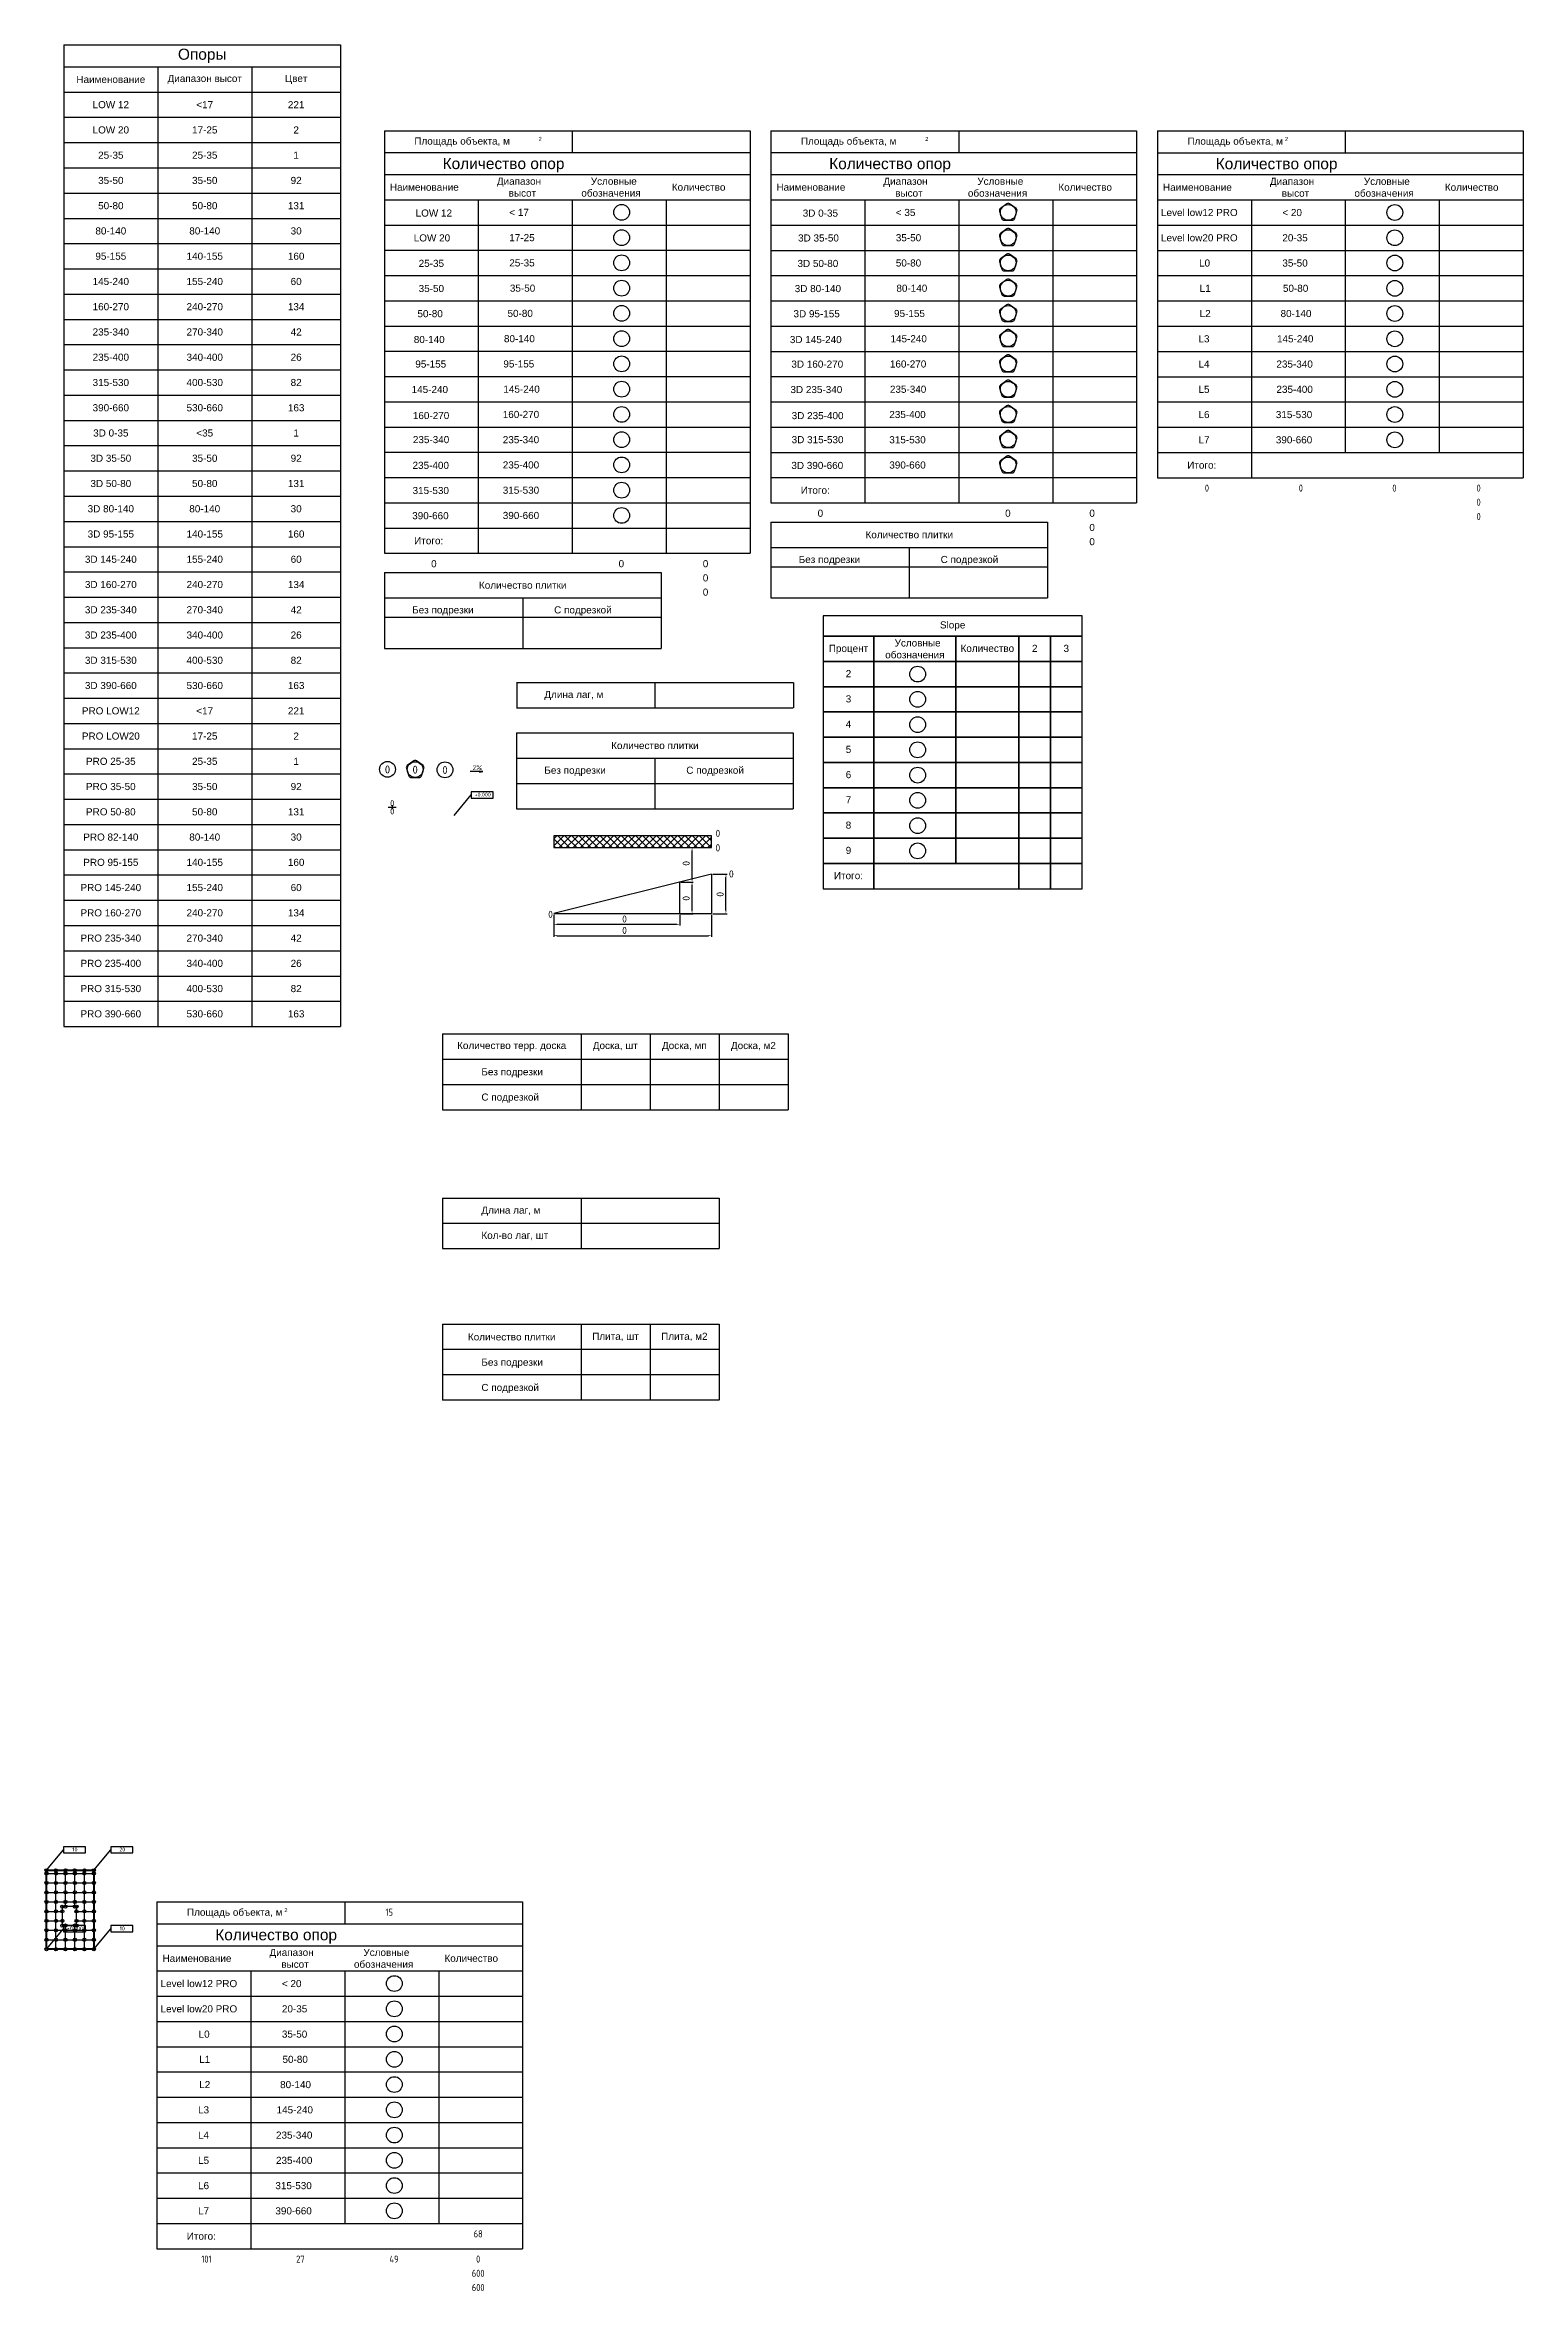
# Model space of a CAD drawing. Header units: millimetres. Extents: x -100 to 1164096, y -205848 to 318871.
# Drawn here: x -100 to 93556, y -21660 to 120661 of the extents above; entities that cross this region are included whole.
import ezdxf
from ezdxf.enums import TextEntityAlignment as Align

# ---------------------------------------------------------------- set-up
doc = ezdxf.new("R2010")
doc.units = ezdxf.units.MM
for name, color, linetype in [('_SG_Support', 7, 'Continuous'), ('линии_высот', 8, 'Continuous'), ('областиvb', 1, 'Continuous'), ('опоры_текстvb', 9, 'Continuous'), ('опорыvb', 7, 'Continuous'), ('сеткаvb', 8, 'Continuous')]:
    doc.layers.add(name, color=color, linetype=linetype)
doc.layers.add('контур', color=1, linetype='Continuous', lineweight=50)
doc.styles.add('clk', font='', dxfattribs={"width": 0.9})
doc.styles.add('isocpeur', font='isocpeur.ttf')
doc.styles.get("Standard").update_dxf_attribs({"font": 'arial.ttf'})
doc.styles.get('clk').set_extended_font_data('GOST B')
doc.dimstyles.new('ISO-25', dxfattribs={"dimtxt": 2.5, "dimasz": 2.5, "dimexe": 1.25, "dimexo": 0.625, "dimtad": 1, "dimtxsty": 'Standard', "dimcen": 2.5, "dimadec": 0, "dimazin": 0, "dimtfac": 1, "dimtmove": 0, "dimatfit": 3, "dimfxl": 1, "dimarcsym": 0})

# ---------------------------------------------------------------- blocks, each defined once
blk = doc.blocks.new('*U44')
at = {"linetype": 'ByBlock', "lineweight": -2}
blk.add_hatch(color=0, dxfattribs=at).paths.add_polyline_path([(-220, 35), (-220, -35), (0, 0)])
at = {"color": 0, "linetype": 'ByBlock', "lineweight": -2}
for p, q in [((-220, 0), (-800, 0)), ((-220, 35), (-220, -35)), ((0, 0), (-220, 35)), ((-220, -35), (0, 0))]:
    blk.add_line(p, q, dxfattribs=at)
at = {"color": 0, "linetype": 'ByBlock', "lineweight": -2, "style": 'isocpeur'}
blk.add_attdef('ЗНАЧЕНИЕ', (-650, 100), '', height=300, dxfattribs=at)
blk = doc.blocks.new('*D45')
at = {"color": 0, "lineweight": -2, "transparency": 16777216}
for p, q in [((-48528, 125124), (-48528, 123730)), ((-38528, 125124), (-38528, 123730)), ((-48328, 123800), (-38728, 123800))]:
    blk.add_line(p, q, dxfattribs=at)
at = {"color": 0, "transparency": 16777216}
for points in [[(-48328, 123833), (-48328, 123766), (-48528, 123800)], [(-38728, 123833), (-38728, 123766), (-38528, 123800)]]:
    blk.add_solid(points, dxfattribs=at)
at = {"layer": 'Defpoints', "color": 0, "transparency": 16777216}
for p in [(-48528, 125194), (-38528, 125194), (-38528, 123800)]:
    blk.add_point(p, dxfattribs=at)
at = {"color": 0, "transparency": 16777216, "insert": (-43528, 123880), "char_height": 1, "attachment_point": 5}
blk.add_mtext('10000', dxfattribs=at)
blk = doc.blocks.new('*D46')
at = {"color": 0, "lineweight": -2, "transparency": 16777216}
for p, q in [((-48528, 125124), (-48528, 124451)), ((-48328, 124521), (-40741, 124521)), ((-40541, 125124), (-40541, 124451))]:
    blk.add_line(p, q, dxfattribs=at)
at = {"color": 0, "transparency": 16777216}
for points in [[(-48328, 124554), (-48328, 124487), (-48528, 124521)], [(-40741, 124554), (-40741, 124487), (-40541, 124521)]]:
    blk.add_solid(points, dxfattribs=at)
at = {"layer": 'Defpoints', "color": 0, "transparency": 16777216}
for p in [(-48528, 125194), (-40541, 125194), (-40541, 124521)]:
    blk.add_point(p, dxfattribs=at)
at = {"color": 0, "transparency": 16777216, "insert": (-44535, 124601), "char_height": 1, "attachment_point": 5}
blk.add_mtext('7986,44', dxfattribs=at)
blk = doc.blocks.new('*D47')
at = {"color": 0, "lineweight": -2, "transparency": 16777216}
for p, q in [((-38458, 127694), (-37546, 127694)), ((-37616, 125394), (-37616, 127494)), ((-38458, 125194), (-37546, 125194))]:
    blk.add_line(p, q, dxfattribs=at)
at = {"color": 0, "transparency": 16777216}
for points in [[(-37649, 127494), (-37583, 127494), (-37616, 127694)], [(-37649, 125394), (-37583, 125394), (-37616, 125194)]]:
    blk.add_solid(points, dxfattribs=at)
at = {"layer": 'Defpoints', "color": 0, "transparency": 16777216}
for p in [(-38528, 127694), (-37616, 127694), (-38528, 125194)]:
    blk.add_point(p, dxfattribs=at)
at = {"color": 0, "transparency": 16777216, "insert": (-37696, 126444), "char_height": 1, "attachment_point": 5, "rotation": 90}
blk.add_mtext('2500', dxfattribs=at)
blk = doc.blocks.new('*D50')
at = {"color": 0, "lineweight": -2, "transparency": 16777216}
for p, q in [((8056, -2938), (8833, -2938)), ((8763, -4735), (8763, -3138)), ((8056, -4935), (8833, -4935))]:
    blk.add_line(p, q, dxfattribs=at)
at = {"color": 0, "transparency": 16777216}
for points in [[(8730, -3138), (8797, -3138), (8763, -2938)], [(8730, -4735), (8797, -4735), (8763, -4935)]]:
    blk.add_solid(points, dxfattribs=at)
at = {"layer": 'Defpoints', "color": 0, "transparency": 16777216}
for p in [(7986, -2938), (8763, -2938), (7986, -4935)]:
    blk.add_point(p, dxfattribs=at)
at = {"color": 0, "transparency": 16777216, "insert": (8683, -3936), "char_height": 1, "attachment_point": 5, "rotation": 90}
blk.add_mtext('1996,61', dxfattribs=at)
blk = doc.blocks.new('*D48')
at = {"color": 0, "lineweight": -2, "transparency": 16777216}
for p, q in [((-40735, 129379), (-39695, 129379)), ((-39765, 127391), (-39765, 129179)), ((-40471, 127191), (-39695, 127191))]:
    blk.add_line(p, q, dxfattribs=at)
at = {"color": 0, "transparency": 16777216}
for points in [[(-39798, 129179), (-39731, 129179), (-39765, 129379)], [(-39798, 127391), (-39731, 127391), (-39765, 127191)]]:
    blk.add_solid(points, dxfattribs=at)
at = {"layer": 'Defpoints', "color": 0, "transparency": 16777216}
for p in [(-40805, 129379), (-39765, 129379), (-40541, 127191)]:
    blk.add_point(p, dxfattribs=at)
at = {"color": 0, "transparency": 16777216, "insert": (-39845, 128285), "char_height": 1, "attachment_point": 5, "rotation": 90}
blk.add_mtext('2188,05', dxfattribs=at)
blk = doc.blocks.new('opor_symb')
at = {"color": 0, "ltscale": 20}
blk.add_circle((0, 0), 100, dxfattribs=at)
at = {"layer": 'опоры_текстvb', "color": 0, "linetype": 'ByBlock', "lineweight": -2, "style": 'isocpeur'}
blk.add_attdef('COL', text='', height=100, dxfattribs=at).set_placement((0, -1), align=Align.MIDDLE_CENTER)
blk = doc.blocks.new('table_slope')
at = {"color": 0}
for points in [[(0, -1300), (16400, -1300), (16400, 0), (0, 0)], [(0, -2900), (3200, -2900), (3200, -1300), (0, -1300)], [(3200, -2900), (8400, -2900), (8400, -1300), (3200, -1300)], [(8400, -2900), (12400, -2900), (12400, -1300), (8400, -1300)], [(12400, -2900), (14400, -2900), (14400, -1300), (12400, -1300)], [(14400, -2900), (16400, -2900), (16400, -1300), (14400, -1300)], [(0, -4500), (3200, -4500), (3200, -2900), (0, -2900)], [(3200, -4500), (8400, -4500), (8400, -2900), (3200, -2900)], [(8400, -4500), (12400, -4500), (12400, -2900), (8400, -2900)], [(12400, -4500), (14400, -4500), (14400, -2900), (12400, -2900)], [(14400, -4500), (16400, -4500), (16400, -2900), (14400, -2900)], [(0, -6100), (3200, -6100), (3200, -4500), (0, -4500)], [(3200, -6100), (8400, -6100), (8400, -4500), (3200, -4500)], [(8400, -6100), (12400, -6100), (12400, -4500), (8400, -4500)], [(12400, -6100), (14400, -6100), (14400, -4500), (12400, -4500)], [(14400, -6100), (16400, -6100), (16400, -4500), (14400, -4500)], [(0, -7700), (3200, -7700), (3200, -6100), (0, -6100)], [(3200, -7700), (8400, -7700), (8400, -6100), (3200, -6100)], [(8400, -7700), (12400, -7700), (12400, -6100), (8400, -6100)], [(12400, -7700), (14400, -7700), (14400, -6100), (12400, -6100)], [(14400, -7700), (16400, -7700), (16400, -6100), (14400, -6100)], [(0, -9300), (3200, -9300), (3200, -7700), (0, -7700)], [(3200, -9300), (8400, -9300), (8400, -7700), (3200, -7700)], [(8400, -9300), (12400, -9300), (12400, -7700), (8400, -7700)], [(12400, -9300), (14400, -9300), (14400, -7700), (12400, -7700)], [(14400, -9300), (16400, -9300), (16400, -7700), (14400, -7700)], [(0, -10900), (3200, -10900), (3200, -9300), (0, -9300)], [(3200, -10900), (8400, -10900), (8400, -9300), (3200, -9300)], [(8400, -10900), (12400, -10900), (12400, -9300), (8400, -9300)], [(12400, -10900), (14400, -10900), (14400, -9300), (12400, -9300)], [(14400, -10900), (16400, -10900), (16400, -9300), (14400, -9300)], [(0, -12500), (3200, -12500), (3200, -10900), (0, -10900)], [(3200, -12500), (8400, -12500), (8400, -10900), (3200, -10900)], [(8400, -12500), (12400, -12500), (12400, -10900), (8400, -10900)], [(12400, -12500), (14400, -12500), (14400, -10900), (12400, -10900)], [(14400, -12500), (16400, -12500), (16400, -10900), (14400, -10900)], [(0, -14100), (3200, -14100), (3200, -12500), (0, -12500)], [(3200, -14100), (8400, -14100), (8400, -12500), (3200, -12500)], [(8400, -14100), (12400, -14100), (12400, -12500), (8400, -12500)], [(12400, -14100), (14400, -14100), (14400, -12500), (12400, -12500)], [(14400, -14100), (16400, -14100), (16400, -12500), (14400, -12500)], [(0, -15700), (3200, -15700), (3200, -14100), (0, -14100)], [(3200, -15700), (8400, -15700), (8400, -14100), (3200, -14100)], [(8400, -15700), (12400, -15700), (12400, -14100), (8400, -14100)], [(12400, -15700), (14400, -15700), (14400, -14100), (12400, -14100)], [(14400, -15700), (16400, -15700), (16400, -14100), (14400, -14100)], [(0, -17300), (3200, -17300), (3200, -15700), (0, -15700)], [(3200, -17300), (12400, -17300), (12400, -15700), (3200, -15700)], [(12400, -17300), (14400, -17300), (14400, -15700), (12400, -15700)], [(14400, -17300), (16400, -17300), (16400, -15700), (14400, -15700)]]:
    blk.add_lwpolyline(points, close=True, dxfattribs=at)
at = {"color": 1}
blk.add_circle((5984, -3699), 500, dxfattribs=at)
at = {"color": 3}
blk.add_circle((5984, -5300), 500, dxfattribs=at)
at = {"color": 4}
blk.add_circle((5984, -6900), 500, dxfattribs=at)
at = {"color": 52}
blk.add_circle((5984, -8500), 500, dxfattribs=at)
at = {"color": 6}
blk.add_circle((5984, -10100), 500, dxfattribs=at)
at = {"color": 150}
blk.add_circle((5984, -11700), 500, dxfattribs=at)
at = {"color": 60}
blk.add_circle((5984, -13301), 500, dxfattribs=at)
at = {"color": 211}
blk.add_circle((5984, -14901), 500, dxfattribs=at)
at = {"color": 0}
for s, p in [('Процент', (1600, -2294)), ('Количество', (10400, -2294)), ('2', (13400, -2294)), ('3', (15400, -2294)), ('2', (1600, -3894)), ('3', (1600, -5494)), ('4', (1600, -7094)), ('5', (1600, -8694)), ('6', (1600, -10294)), ('7', (1600, -11894)), ('8', (1600, -13494)), ('9', (1600, -15094)), ('Итого:', (1600, -16694))]:
    blk.add_text(s, height=450, dxfattribs=at).set_placement(p, align=Align.CENTER)
for s, p in [('обозначения', (3926, -2700)), ('Условные ', (4524, -1950))]:
    blk.add_text(s, height=450, dxfattribs=at).set_placement(p)
at = {"color": 0, "insert": (8200, -650), "char_height": 450, "width": 16400, "attachment_point": 5}
blk.add_mtext('Slope', dxfattribs=at)
at = {"color": 0, "style": 'clk', "width": 0.9}
for tag, p in [('P2', (10400, -3894)), ('P2-2', (13400, -3894)), ('P3', (10400, -5494)), ('P3-3', (15400, -5494)), ('P4', (10400, -7094)), ('P4-2', (13400, -7094)), ('P5', (10400, -8694)), ('P5-2', (13400, -8694)), ('P5-3', (15400, -8694)), ('P6', (10400, -10294)), ('P6-3', (15400, -10294)), ('P7', (10400, -11894)), ('P7-2', (13400, -11894)), ('P7-3', (15400, -11894)), ('P8', (10400, -13494)), ('P8-2', (13400, -13494)), ('P8-3', (15400, -13494)), ('P9', (10400, -15094)), ('P9-3', (15400, -15094)), ('P2-ALL', (13400, -16694)), ('P3-ALL', (15400, -16694))]:
    blk.add_attdef(tag, text='', height=450, dxfattribs=at).set_placement(p, align=Align.CENTER)
blk = doc.blocks.new('проверкаvb3')
for p, q in [((-50, 0), (50, 0)), ((0, 25), (0, -25))]:
    blk.add_line(p, q)
at = {"color": 0, "linetype": 'ByBlock', "lineweight": -2, "style": 'isocpeur'}
blk.add_attdef('LEV', text='', height=80, dxfattribs=at).set_placement((0, 49), align=Align.MIDDLE_CENTER)
at = {"color": 0, "linetype": 'ByBlock', "lineweight": -2, "style": 'isocpeur', "width": 0.75}
blk.add_attdef('H', text='', height=80, dxfattribs=at).set_placement((0, -51), align=Align.MIDDLE_CENTER)
blk = doc.blocks.new('otmetka_oporvb')
at = {"linetype": 'ByBlock', "lineweight": -2}
blk.add_hatch(color=0, dxfattribs=at).paths.add_polyline_path([(-38, -32, 1), (38, 32, 1)])
at = {"color": 0, "linetype": 'ByBlock', "lineweight": -2}
blk.add_line((0, 0), (2142, 2596), dxfattribs=at)
at = {"color": 0}
blk.add_lwpolyline([(2142, 2196), (4942, 2196), (4942, 2996), (2142, 2996)], close=True, dxfattribs=at)
at = {"color": 0, "linetype": 'ByBlock', "lineweight": -2, "style": 'isocpeur'}
blk.add_attdef('OTM', text='', height=500, dxfattribs=at).set_placement((3600, 2639), align=Align.MIDDLE_CENTER)
blk = doc.blocks.new('table_plitka')
at = {"color": 0}
for p, q in [((0, 0), (17535, 0)), ((0, 0), (0, -4801)), ((17535, 0), (17535, -4801)), ((0, -1600), (17535, -1600)), ((8768, -1600), (8768, -4801)), ((0, -3200), (17535, -3200)), ((0, -4801), (17535, -4801))]:
    blk.add_line(p, q, dxfattribs=at)
for s, p in [('Без подрезки', (1762, -2588)), ('C подрезкой', (10755, -2588))]:
    blk.add_text(s, height=450, dxfattribs=at).set_placement(p)
at = {"color": 0, "insert": (8768, -800), "char_height": 450, "width": 17235.4, "attachment_point": 5}
blk.add_mtext('Количество плитки', dxfattribs=at)
at = {"color": 0}
for tag, p in [('QC', (4384, -4082)), ('QR', (13152, -4082))]:
    blk.add_attdef(tag, text='', height=450, dxfattribs=at).set_placement(p, align=Align.CENTER)
blk = doc.blocks.new('opor_symbPRO')
at = {"color": 0, "ltscale": 20}
blk.add_circle((0, 0), 100, dxfattribs=at)
at = {"layer": 'опоры_текстvb', "color": 0, "linetype": 'ByBlock', "lineweight": -2, "style": 'isocpeur'}
blk.add_attdef('COL', text='', height=100, dxfattribs=at).set_placement((0, -1), align=Align.MIDDLE_CENTER)
blk = doc.blocks.new('*U60')
at = {"color": 0}
for p, q in [((0, 0), (23168, 0)), ((0, 0), (0, -26779)), ((11903, 0), (11903, -1388)), ((23168, 0), (23168, -26779)), ((0, -1388), (23168, -1388)), ((0, -2776), (23168, -2776)), ((0, -4376), (23168, -4376)), ((5952, -4376), (5952, -26779)), ((11903, -4376), (11903, -26779)), ((17855, -4376), (17855, -26779)), ((0, -5976), (23168, -5976)), ((0, -7577), (23168, -7577)), ((0, -9177), (23168, -9177)), ((0, -10777), (23168, -10777)), ((0, -12377), (23168, -12377)), ((0, -13978), (23168, -13978)), ((0, -15578), (23168, -15578)), ((0, -17178), (23168, -17178)), ((0, -18778), (23168, -18778)), ((0, -20378), (23168, -20378)), ((0, -21979), (23168, -21979)), ((0, -23579), (23168, -23579)), ((0, -25179), (23168, -25179)), ((0, -26779), (23168, -26779)), ((0, -28000), (17535, -28000)), ((0, -28000), (0, -32801)), ((17535, -28000), (17535, -32801)), ((-10, -29601), (17526, -29601)), ((8768, -29601), (8768, -32801)), ((0, -30822), (17535, -30822)), ((0, -32801), (17535, -32801))]:
    blk.add_line(p, q, dxfattribs=at)
at = {"color": 221}
blk.add_circle((15039, -5175), 500, dxfattribs=at)
at = {"color": 2}
blk.add_circle((15039, -6775), 500, dxfattribs=at)
at = {"color": 1}
blk.add_circle((15039, -8375), 500, dxfattribs=at)
at = {"color": 92}
blk.add_circle((15039, -9976), 500, dxfattribs=at)
at = {"color": 131}
blk.add_circle((15039, -11576), 500, dxfattribs=at)
at = {"color": 30}
blk.add_circle((15039, -13176), 500, dxfattribs=at)
at = {"color": 160}
blk.add_circle((15039, -14776), 500, dxfattribs=at)
at = {"color": 60}
blk.add_circle((15039, -16377), 500, dxfattribs=at)
at = {"color": 134}
blk.add_circle((15039, -17977), 500, dxfattribs=at)
at = {"color": 42}
blk.add_circle((15039, -19577), 500, dxfattribs=at)
at = {"color": 26}
blk.add_circle((15039, -21177), 500, dxfattribs=at)
at = {"color": 82}
blk.add_circle((15039, -22777), 500, dxfattribs=at)
at = {"color": 163}
blk.add_circle((15039, -24378), 500, dxfattribs=at)
at = {"color": 0}
for s, height, p in [('Площадь объекта, м', 450, (1902, -881)), ('2', 250, (9777, -642)), ('Количество опор', 700, (3693, -2432)), ('Наименование', 450, (351, -3801)), ('Диапазон', 450, (7127, -3426)), ('высот', 450, (7877, -4176)), ('обозначения', 450, (12481, -4176)), ('Условные', 450, (13079, -3426)), ('Количество', 450, (18214, -3801)), ('< 17', 450, (7915, -5401)), ('17-25', 450, (7915, -7002)), ('25-35', 450, (7915, -8602)), ('35-50', 450, (7952, -10202)), ('50-80', 450, (7802, -11802)), ('80-140', 450, (7577, -13402)), ('95-155', 450, (7540, -15003)), ('145-240', 450, (7540, -16603)), ('160-270', 450, (7502, -18203)), ('235-340', 450, (7502, -19803)), ('235-400', 450, (7502, -21404)), ('315-530', 450, (7502, -23004)), ('390-660', 450, (7502, -24604)), ('Итого:', 450, (1888, -26204)), ('Без подрезки', 450, (1762, -30588)), ('C подрезкой', 450, (10755, -30588))]:
    blk.add_text(s, height=height, dxfattribs=at).set_placement(p)
for s, p in [('LOW 12', (3135, -5218)), ('LOW 20', (3015, -6793)), ('25-35', (2977, -8406)), ('35-50', (2977, -9999)), ('50-80', (2900, -11593)), ('80-140', (2843, -13230)), ('95-155', (2939, -14785)), ('145-240', (2881, -16397)), ('160-270', (2958, -18049)), ('235-340', (2958, -19573)), ('235-400', (2939, -21205)), ('315-530', (2939, -22799)), ('390-660', (2919, -24393))]:
    blk.add_text(s, height=450, dxfattribs=at).set_placement(p, align=Align.MIDDLE)
at = {"color": 0, "insert": (8768, -28800), "char_height": 450, "width": 17235.4, "attachment_point": 5}
blk.add_mtext('Количество плитки', dxfattribs=at)
at = {"linetype": 'ByBlock'}
for tag, p in [('AREA', (14719, -881)), ('1', (20351, -5258)), ('2', (20351, -6858)), ('3', (20351, -8458)), ('4', (20351, -10058)), ('5', (20351, -11659)), ('6', (20351, -13259)), ('7', (20351, -14859)), ('8', (20351, -16459)), ('9', (20351, -18059)), ('10', (20351, -19660)), ('11', (20351, -21260)), ('12', (20351, -22860)), ('13', (20351, -24460)), ('ITOG', (20351, -26061)), ('CHPOL', (3136, -27661)), ('LAG', (15016, -27661)), ('VECTOR', (20351, -28561)), ('PLITKA', (20351, -27661)), ('PERP', (20351, -29461))]:
    blk.add_attdef(tag, text='', height=450, dxfattribs=at).set_placement(p, align=Align.CENTER)
at = {"color": 0}
for tag, p in [('QC', (4384, -32461)), ('QR', (13152, -32461))]:
    blk.add_attdef(tag, text='', height=450, dxfattribs=at).set_placement(p, align=Align.CENTER)
blk = doc.blocks.new('*U61')
at = {"color": 0}
for p, q in [((0, 0), (23168, 0)), ((0, 0), (0, -23579)), ((11903, 0), (11903, -1388)), ((23168, 0), (23168, -23579)), ((0, -1388), (23168, -1388)), ((0, -2776), (23168, -2776)), ((0, -4376), (23168, -4376)), ((5952, -4376), (5952, -23579)), ((11903, -4376), (11903, -23579)), ((17855, -4376), (17855, -23579)), ((0, -5976), (23168, -5976)), ((0, -7577), (23168, -7577)), ((0, -9177), (23168, -9177)), ((0, -10777), (23168, -10777)), ((0, -12377), (23168, -12377)), ((0, -13978), (23168, -13978)), ((0, -15578), (23168, -15578)), ((0, -17178), (23168, -17178)), ((0, -18778), (23168, -18778)), ((0, -20378), (23168, -20378)), ((0, -21979), (23168, -21979)), ((0, -23579), (23168, -23579)), ((0, -24800), (17535, -24800)), ((0, -24800), (0, -29601)), ((17535, -24800), (17535, -29601)), ((-10, -26400), (17526, -26400)), ((8768, -26400), (8768, -29601)), ((0, -27621), (17535, -27621)), ((0, -29601), (17535, -29601))]:
    blk.add_line(p, q, dxfattribs=at)
at = {"color": 1}
blk.add_lwpolyline([(15436, -5571), (15593, -5088, 0.3249197), (15538, -4920), (15127, -4621, 0.3249197), (14951, -4621), (14539, -4920, 0.3249197), (14485, -5088), (14642, -5571, 0.3249197), (14784, -5675), (15293, -5675, 0.3249197)], format="xyb", close=True, dxfattribs=at)
at = {"color": 92}
blk.add_lwpolyline([(15436, -7172), (15593, -6688, 0.3249197), (15538, -6520), (15127, -6221, 0.3249197), (14951, -6221), (14539, -6520, 0.3249197), (14485, -6688), (14642, -7172, 0.3249197), (14784, -7275), (15293, -7275, 0.3249197)], format="xyb", close=True, dxfattribs=at)
at = {"color": 131}
blk.add_lwpolyline([(15436, -8772), (15593, -8288, 0.3249197), (15538, -8120), (15127, -7822, 0.3249197), (14951, -7822), (14539, -8120, 0.3249197), (14485, -8288), (14642, -8772, 0.3249197), (14784, -8875), (15293, -8875, 0.3249197)], format="xyb", close=True, dxfattribs=at)
at = {"color": 30}
blk.add_lwpolyline([(15436, -10372), (15593, -9888, 0.3249197), (15538, -9721), (15127, -9422, 0.3249197), (14951, -9422), (14539, -9721, 0.3249197), (14485, -9888), (14642, -10372, 0.3249197), (14784, -10476), (15293, -10476, 0.3249197)], format="xyb", close=True, dxfattribs=at)
at = {"color": 160}
blk.add_lwpolyline([(15436, -11972), (15593, -11489, 0.3249197), (15538, -11321), (15127, -11022, 0.3249197), (14951, -11022), (14539, -11321, 0.3249197), (14485, -11489), (14642, -11972, 0.3249197), (14784, -12076), (15293, -12076, 0.3249197)], format="xyb", close=True, dxfattribs=at)
at = {"color": 60}
blk.add_lwpolyline([(15436, -13573), (15593, -13089, 0.3249197), (15538, -12921), (15127, -12622, 0.3249197), (14951, -12622), (14539, -12921, 0.3249197), (14485, -13089), (14642, -13573, 0.3249197), (14784, -13676), (15293, -13676, 0.3249197)], format="xyb", close=True, dxfattribs=at)
at = {"color": 134}
blk.add_lwpolyline([(15436, -15173), (15593, -14689, 0.3249197), (15538, -14521), (15127, -14222, 0.3249197), (14951, -14222), (14539, -14521, 0.3249197), (14485, -14689), (14642, -15173, 0.3249197), (14784, -15276), (15293, -15276, 0.3249197)], format="xyb", close=True, dxfattribs=at)
at = {"color": 42}
blk.add_lwpolyline([(15436, -16773), (15593, -16289, 0.3249197), (15538, -16122), (15127, -15823, 0.3249197), (14951, -15823), (14539, -16122, 0.3249197), (14485, -16289), (14642, -16773, 0.3249197), (14784, -16877), (15293, -16877, 0.3249197)], format="xyb", close=True, dxfattribs=at)
at = {"color": 26}
blk.add_lwpolyline([(15436, -18373), (15593, -17889, 0.3249197), (15538, -17722), (15127, -17423, 0.3249197), (14951, -17423), (14539, -17722, 0.3249197), (14485, -17889), (14642, -18373, 0.3249197), (14784, -18477), (15293, -18477, 0.3249197)], format="xyb", close=True, dxfattribs=at)
at = {"color": 82}
blk.add_lwpolyline([(15436, -19973), (15593, -19490, 0.3249197), (15538, -19322), (15127, -19023, 0.3249197), (14951, -19023), (14539, -19322, 0.3249197), (14485, -19490), (14642, -19973, 0.3249197), (14784, -20077), (15293, -20077, 0.3249197)], format="xyb", close=True, dxfattribs=at)
at = {"color": 163}
blk.add_lwpolyline([(15436, -21574), (15593, -21090, 0.3249197), (15538, -20922), (15127, -20623, 0.3249197), (14951, -20623), (14539, -20922, 0.3249197), (14485, -21090), (14642, -21574, 0.3249197), (14784, -21677), (15293, -21677, 0.3249197)], format="xyb", close=True, dxfattribs=at)
at = {"color": 1}
blk.add_circle((15039, -5175), 500, dxfattribs=at)
at = {"color": 92}
blk.add_circle((15039, -6775), 500, dxfattribs=at)
at = {"color": 131}
blk.add_circle((15039, -8375), 500, dxfattribs=at)
at = {"color": 30}
blk.add_circle((15039, -9976), 500, dxfattribs=at)
at = {"color": 160}
blk.add_circle((15039, -11576), 500, dxfattribs=at)
at = {"color": 60}
blk.add_circle((15039, -13176), 500, dxfattribs=at)
at = {"color": 134}
blk.add_circle((15039, -14776), 500, dxfattribs=at)
at = {"color": 42}
blk.add_circle((15039, -16377), 500, dxfattribs=at)
at = {"color": 26}
blk.add_circle((15039, -17977), 500, dxfattribs=at)
at = {"color": 82}
blk.add_circle((15039, -19577), 500, dxfattribs=at)
at = {"color": 163}
blk.add_circle((15039, -21177), 500, dxfattribs=at)
at = {"color": 0}
for s, height, p in [('Площадь объекта, м', 450, (1902, -881)), ('2', 250, (9777, -642)), ('Количество опор', 700, (3693, -2432)), ('Наименование', 450, (351, -3801)), ('Диапазон', 450, (7127, -3426)), ('высот', 450, (7877, -4176)), ('обозначения', 450, (12481, -4176)), ('Условные', 450, (13079, -3426)), ('Количество', 450, (18214, -3801)), ('< 35', 450, (7915, -5401)), ('35-50', 450, (7915, -7002)), ('50-80', 450, (7915, -8602)), ('80-140', 450, (7952, -10202)), ('95-155', 450, (7802, -11802)), ('145-240', 450, (7577, -13402)), ('160-270', 450, (7540, -15003)), ('235-340', 450, (7540, -16603)), ('235-400', 450, (7502, -18203)), ('315-530', 450, (7502, -19803)), ('390-660', 450, (7502, -21404)), ('Итого:', 450, (1888, -23004)), ('Без подрезки', 450, (1762, -27388)), ('C подрезкой', 450, (10755, -27388))]:
    blk.add_text(s, height=height, dxfattribs=at).set_placement(p)
for s, p in [('3D 0-35', (3135, -5218)), ('3D 35-50', (3015, -6793)), ('3D 50-80', (2977, -8406)), ('3D 80-140', (2977, -9999)), ('3D 95-155', (2900, -11593)), ('3D 145-240', (2843, -13230)), ('3D 160-270', (2939, -14785)), ('3D 235-340', (2881, -16397)), ('3D 235-400', (2958, -18049)), ('3D 315-530', (2958, -19573)), ('3D 390-660', (2939, -21205))]:
    blk.add_text(s, height=450, dxfattribs=at).set_placement(p, align=Align.MIDDLE)
at = {"color": 0, "insert": (8768, -25600), "char_height": 450, "width": 17235.4, "attachment_point": 5}
blk.add_mtext('Количество плитки', dxfattribs=at)
at = {"linetype": 'ByBlock'}
for tag, p in [('AREA', (14719, -881)), ('1', (20351, -5258)), ('2', (20351, -6858)), ('3', (20351, -8458)), ('4', (20351, -10058)), ('5', (20351, -11659)), ('6', (20351, -13259)), ('7', (20351, -14859)), ('8', (20351, -16459)), ('9', (20351, -18059)), ('10', (20351, -19660)), ('11', (20351, -21260)), ('ITOG', (20351, -22860)), ('CHPOL', (3136, -24460)), ('LAG', (15016, -24460)), ('PLITKA', (20351, -24460)), ('VECTOR', (20351, -25360)), ('PERP', (20351, -26260))]:
    blk.add_attdef(tag, text='', height=450, dxfattribs=at).set_placement(p, align=Align.CENTER)
at = {"color": 0}
for tag, p in [('QC', (4384, -29261)), ('QR', (13152, -29261))]:
    blk.add_attdef(tag, text='', height=450, dxfattribs=at).set_placement(p, align=Align.CENTER)
blk = doc.blocks.new('*T62')
at = {"color": 0, "linetype": 'ByBlock', "lineweight": -2, "transparency": 16777216}
for p, q in [((0, 0), (17535, 0)), ((0, 0), (0, -62196)), ((17535, 0), (17535, -62196)), ((0, -1388), (17535, -1388)), ((5952, -1388), (5952, -62196)), ((11903, -1388), (11903, -62196)), ((0, -2988), (17535, -2988)), ((0, -4588), (17535, -4588)), ((0, -6189), (17535, -6189)), ((0, -7789), (17535, -7789)), ((0, -9389), (17535, -9389)), ((0, -10989), (17535, -10989)), ((0, -12590), (17535, -12590)), ((0, -14190), (17535, -14190)), ((0, -15790), (17535, -15790)), ((0, -17390), (17535, -17390)), ((0, -18990), (17535, -18990)), ((0, -20591), (17535, -20591)), ((0, -22191), (17535, -22191)), ((0, -23791), (17535, -23791)), ((0, -25391), (17535, -25391)), ((0, -26992), (17535, -26992)), ((0, -28592), (17535, -28592)), ((0, -30192), (17535, -30192)), ((0, -31792), (17535, -31792)), ((0, -33392), (17535, -33392)), ((0, -34993), (17535, -34993)), ((0, -36593), (17535, -36593)), ((0, -38193), (17535, -38193)), ((0, -39793), (17535, -39793)), ((0, -41394), (17535, -41394)), ((0, -42994), (17535, -42994)), ((0, -44594), (17535, -44594)), ((0, -46194), (17535, -46194)), ((0, -47794), (17535, -47794)), ((0, -49395), (17535, -49395)), ((0, -50995), (17535, -50995)), ((0, -52595), (17535, -52595)), ((0, -54195), (17535, -54195)), ((0, -55796), (17535, -55796)), ((0, -57396), (17535, -57396)), ((0, -58996), (17535, -58996)), ((0, -60596), (17535, -60596)), ((0, -62196), (17535, -62196))]:
    blk.add_line(p, q, dxfattribs=at)
at = {"color": 0, "transparency": 16777216, "attachment_point": 5}
for s, insert, char_height, width in [('Опоры', (8768, -694), 700, 17235.4), ('Наименование', (2976, -2188), 450, 5651.62), ('Диапазон высот', (8927, -2188), 450, 5651.62), ('Цвет', (14719, -2188), 450, 5332.16), ('LOW 12', (2976, -3788), 450, 5651.62), ('<17', (8927, -3788), 450, 5651.62), ('LOW 20', (2976, -5389), 450, 5651.62), ('17-25', (8927, -5389), 450, 5651.62), ('25-35', (2976, -6989), 450, 5651.62), ('25-35', (8927, -6989), 450, 5651.62), ('35-50', (2976, -8589), 450, 5651.62), ('35-50', (8927, -8589), 450, 5651.62), ('50-80', (2976, -10189), 450, 5651.62), ('50-80', (8927, -10189), 450, 5651.62), ('80-140', (2976, -11789), 450, 5651.62), ('80-140', (8927, -11789), 450, 5651.62), ('95-155', (2976, -13390), 450, 5651.62), ('140-155', (8927, -13390), 450, 5651.62), ('145-240', (2976, -14990), 450, 5651.62), ('155-240', (8927, -14990), 450, 5651.62), ('{\\C60;60', (14719, -14990), 450, 5332.16), ('160-270', (2976, -16590), 450, 5651.62), ('240-270', (8927, -16590), 450, 5651.62), ('235-340', (2976, -18190), 450, 5651.62), ('270-340', (8927, -18190), 450, 5651.62), ('235-400', (2976, -19791), 450, 5651.62), ('340-400', (8927, -19791), 450, 5651.62), ('315-530', (2976, -21391), 450, 5651.62), ('400-530', (8927, -21391), 450, 5651.62), ('390-660', (2976, -22991), 450, 5651.62), ('530-660', (8927, -22991), 450, 5651.62), ('3D 0-35', (2976, -24591), 450, 5651.62), ('<35', (8927, -24591), 450, 5651.62), ('3D 35-50 ', (2976, -26191), 450, 5651.62), ('35-50', (8927, -26191), 450, 5651.62), ('3D 50-80', (2976, -27792), 450, 5651.62), ('50-80', (8927, -27792), 450, 5651.62), ('3D 80-140', (2976, -29392), 450, 5651.62), ('80-140', (8927, -29392), 450, 5651.62), ('3D 95-155', (2976, -30992), 450, 5651.62), ('140-155', (8927, -30992), 450, 5651.62), ('3D 145-240', (2976, -32592), 450, 5651.62), ('155-240', (8927, -32592), 450, 5651.62), ('{\\C60;60', (14719, -32592), 450, 5332.16), ('3D 160-270', (2976, -34193), 450, 5651.62), ('240-270', (8927, -34193), 450, 5651.62), ('3D 235-340', (2976, -35793), 450, 5651.62), ('270-340', (8927, -35793), 450, 5651.62), ('3D 235-400', (2976, -37393), 450, 5651.62), ('340-400', (8927, -37393), 450, 5651.62), ('3D 315-530', (2976, -38993), 450, 5651.62), ('400-530', (8927, -38993), 450, 5651.62), ('3D 390-660', (2976, -40593), 450, 5651.62), ('530-660', (8927, -40593), 450, 5651.62), ('PRO LOW12', (2976, -42194), 450, 5651.62), ('<17', (8927, -42194), 450, 5651.62), ('PRO LOW20', (2976, -43794), 450, 5651.62), ('17-25', (8927, -43794), 450, 5651.62), ('PRO 25-35', (2976, -45394), 450, 5651.62), ('25-35', (8927, -45394), 450, 5651.62), ('PRO 35-50', (2976, -46994), 450, 5651.62), ('35-50', (8927, -46994), 450, 5651.62), ('PRO 50-80', (2976, -48595), 450, 5651.62), ('50-80', (8927, -48595), 450, 5651.62), ('PRO 82-140', (2976, -50195), 450, 5651.62), ('80-140', (8927, -50195), 450, 5651.62), ('PRO 95-155', (2976, -51795), 450, 5651.62), ('140-155', (8927, -51795), 450, 5651.62), ('PRO 145-240', (2976, -53395), 450, 5651.62), ('155-240', (8927, -53395), 450, 5651.62), ('{\\C60;60', (14719, -53395), 450, 5332.16), ('PRO 160-270', (2976, -54995), 450, 5651.62), ('240-270', (8927, -54995), 450, 5651.62), ('PRO 235-340', (2976, -56596), 450, 5651.62), ('270-340', (8927, -56596), 450, 5651.62), ('PRO 235-400', (2976, -58196), 450, 5651.62), ('340-400', (8927, -58196), 450, 5651.62), ('PRO 315-530', (2976, -59796), 450, 5651.62), ('400-530', (8927, -59796), 450, 5651.62), ('PRO 390-660', (2976, -61396), 450, 5651.62), ('530-660', (8927, -61396), 450, 5651.62)]:
    blk.add_mtext(s, dxfattribs=dict(at, insert=insert, char_height=char_height, width=width))
at = {"color": 15, "transparency": 16777216, "char_height": 450, "width": 5332.16, "attachment_point": 5}
for s, insert in [('{\\C221;221', (14719, -3788)), ('{\\C2;2', (14719, -5389)), ('{\\C1;1', (14719, -6989)), ('{\\C163;163', (14719, -22991)), ('{\\C1;1', (14719, -24591)), ('{\\C163;163', (14719, -40593)), ('{\\C221;221', (14719, -42194)), ('{\\C2;2', (14719, -43794)), ('{\\C1;1', (14719, -45394)), ('{\\C163;163', (14719, -61396))]:
    blk.add_mtext(s, dxfattribs=dict(at, insert=insert))
at = {"color": 55, "transparency": 16777216, "char_height": 450, "width": 5332.16, "attachment_point": 5}
for insert in [(14719, -8589), (14719, -26191), (14719, -46994)]:
    blk.add_mtext('{\\C92;92', dxfattribs=dict(at, insert=insert))
at = {"color": 95, "transparency": 16777216, "char_height": 450, "width": 5332.16, "attachment_point": 5}
for insert in [(14719, -10189), (14719, -27792), (14719, -48595)]:
    blk.add_mtext('{\\C131;131', dxfattribs=dict(at, insert=insert))
at = {"color": 135, "transparency": 16777216, "char_height": 450, "width": 5332.16, "attachment_point": 5}
for insert in [(14719, -11789), (14719, -29392), (14719, -50195)]:
    blk.add_mtext('{\\C30;30', dxfattribs=dict(at, insert=insert))
at = {"color": 175, "transparency": 16777216, "char_height": 450, "width": 5332.16, "attachment_point": 5}
for insert in [(14719, -13390), (14719, -30992), (14719, -51795)]:
    blk.add_mtext('{\\C160;160', dxfattribs=dict(at, insert=insert))
at = {"color": 245, "transparency": 16777216, "char_height": 450, "width": 5332.16, "attachment_point": 5}
for insert in [(14719, -16590), (14719, -34193), (14719, -54995)]:
    blk.add_mtext('{\\C134;134', dxfattribs=dict(at, insert=insert))
at = {"color": 211, "transparency": 16777216, "char_height": 450, "width": 5332.16, "attachment_point": 5}
for s, insert in [('42', (14719, -18190)), ('{\\C26;26', (14719, -19791)), ('{\\C82;82', (14719, -21391)), ('42', (14719, -35793)), ('{\\C26;26', (14719, -37393)), ('{\\C82;82', (14719, -38993)), ('42', (14719, -56596)), ('{\\C26;26', (14719, -58196)), ('{\\C82;82', (14719, -59796))]:
    blk.add_mtext(s, dxfattribs=dict(at, insert=insert))
blk = doc.blocks.new('table_totl_PRO')
at = {"color": 0}
for p, q in [((0, 0), (23168, 0)), ((0, 0), (0, -21979)), ((11903, 0), (11903, -1388)), ((23168, 0), (23168, -21979)), ((0, -1388), (23168, -1388)), ((0, -2776), (23168, -2776)), ((0, -4376), (23168, -4376)), ((5952, -4376), (5952, -21979)), ((11903, -4376), (11903, -20378)), ((17855, -4376), (17855, -20378)), ((0, -5976), (23168, -5976)), ((0, -7577), (23168, -7577)), ((0, -9177), (23168, -9177)), ((0, -10777), (23168, -10777)), ((0, -12377), (23168, -12377)), ((0, -13978), (23168, -13978)), ((0, -15578), (23168, -15578)), ((0, -17178), (23168, -17178)), ((0, -18778), (23168, -18778)), ((0, -20378), (23168, -20378)), ((0, -21979), (23168, -21979))]:
    blk.add_line(p, q, dxfattribs=at)
at = {"color": 21}
blk.add_circle((15039, -5175), 500, dxfattribs=at)
at = {"color": 31}
blk.add_circle((15039, -6775), 500, dxfattribs=at)
at = {"color": 1}
blk.add_circle((15039, -8375), 500, dxfattribs=at)
at = {"color": 3}
blk.add_circle((15039, -9976), 500, dxfattribs=at)
at = {"color": 4}
blk.add_circle((15039, -11576), 500, dxfattribs=at)
at = {"color": 52}
blk.add_circle((15039, -13176), 500, dxfattribs=at)
at = {"color": 6}
blk.add_circle((15039, -14776), 500, dxfattribs=at)
at = {"color": 150}
blk.add_circle((15039, -16377), 500, dxfattribs=at)
at = {"color": 60}
blk.add_circle((15039, -17977), 500, dxfattribs=at)
at = {"color": 211}
blk.add_circle((15039, -19577), 500, dxfattribs=at)
at = {"color": 0}
for s, height, p in [('Площадь объекта, м', 450, (1902, -881)), ('2', 250, (8077, -642)), ('Количество опор', 700, (3693, -2432)), ('Наименование', 450, (351, -3801)), ('Диапазон', 450, (7127, -3426)), ('высот', 450, (7877, -4176)), ('обозначения', 450, (12481, -4176)), ('Условные', 450, (13079, -3426)), ('Количество', 450, (18214, -3801)), ('Level low12 PRO', 450, (227, -5401)), ('< 20', 450, (7915, -5401)), ('Level low20 PRO', 450, (227, -7002)), ('20-35', 450, (7915, -7002)), ('L0', 450, (2638, -8602)), ('35-50', 450, (7915, -8602)), ('L1', 450, (2676, -10202)), ('50-80', 450, (7952, -10202)), ('L2', 450, (2676, -11802)), ('80-140', 450, (7802, -11802)), ('L3', 450, (2601, -13402)), ('145-240', 450, (7577, -13402)), ('L4', 450, (2601, -15003)), ('235-340', 450, (7540, -15003)), ('L5', 450, (2601, -16603)), ('235-400', 450, (7540, -16603)), ('L6', 450, (2601, -18203)), ('315-530', 450, (7502, -18203)), ('L7', 450, (2601, -19803)), ('390-660', 450, (7502, -19803)), ('Итого:', 450, (1888, -21404))]:
    blk.add_text(s, height=height, dxfattribs=at).set_placement(p)
at = {"color": 7, "linetype": 'ByBlock', "style": 'clk', "width": 0.9}
for tag, p in [('AREA', (14719, -881)), ('LLOW12', (20351, -5258)), ('LLOW20', (20351, -6858)), ('L0', (20351, -8458)), ('L1', (20351, -10058)), ('L2', (20351, -11659)), ('L3', (20351, -13259)), ('L4', (20351, -14859)), ('L5', (20351, -16459)), ('L6', (20351, -18059)), ('L7', (20351, -19660)), ('ITOG', (20351, -21260)), ('CHPOL', (3136, -22860)), ('DOSKA', (9087, -22860)), ('LAG', (15016, -22860)), ('PLITKA', (20351, -22860)), ('VECTOR', (20351, -23760)), ('PERP', (20351, -24660))]:
    blk.add_attdef(tag, text='', height=450, dxfattribs=at).set_placement(p, align=Align.CENTER)
blk = doc.blocks.new('table_lag')
at = {"color": 0}
for p, q in [((0, 0), (17535, 0)), ((10, 0), (10, -1600)), ((8768, 0), (8768, -1600)), ((17545, 0), (17545, -1600)), ((0, -1600), (17535, -1600))]:
    blk.add_line(p, q, dxfattribs=at)
blk.add_text('Длина лаг, м', height=450, dxfattribs=at).set_placement((1762, -988))
blk.add_attdef('LENGTH', text='', height=450, dxfattribs=at).set_placement((13161, -881), align=Align.CENTER)
blk = doc.blocks.new('table_lag+')
at = {"color": 0}
for p, q in [((0, 0), (0, -1600)), ((0, -1600), (0, -3200))]:
    blk.add_line(p, q, dxfattribs=at)
for p, q in [((0, 0), (17528, 0)), ((8775, 0), (8775, -1600)), ((17528, 0), (17528, -1600)), ((0, -1600), (17528, -1600)), ((8775, -1600), (8775, -3200)), ((17528, -1600), (17528, -3200)), ((0, -3200), (17528, -3200))]:
    blk.add_line(p, q)
for s, p in [('Длина лаг, м', (2455, -988)), ('Кол-во лаг, шт', (2455, -2588))]:
    blk.add_text(s, height=450, dxfattribs=at).set_placement(p)
for tag, p in [('LENGTH', (13161, -988)), ('QUANTITY', (13161, -2588))]:
    blk.add_attdef(tag, text='', height=450, dxfattribs=at).set_placement(p, align=Align.CENTER)
blk = doc.blocks.new('table_doska+')
at = {"color": 0}
for p, q in [((0, 0), (0, -1600)), ((8775, 0), (8775, -1600)), ((13150, 0), (13150, -1600)), ((17525, 0), (17525, -1600)), ((21900, 0), (21900, -1600)), ((0, -1600), (0, -3200)), ((8775, -1600), (8775, -3200)), ((13150, -1600), (13150, -3200)), ((17525, -1600), (17525, -3200)), ((21900, -1600), (21900, -3200)), ((0, -3200), (0, -4800)), ((8775, -3200), (8775, -4800)), ((13150, -3200), (13150, -4800)), ((17525, -3200), (17525, -4800)), ((21900, -3200), (21900, -4800)), ((0, -4800), (21900, -4800))]:
    blk.add_line(p, q, dxfattribs=at)
for p, q in [((0, 0), (21900, 0)), ((0, -1600), (21900, -1600)), ((0, -3200), (21900, -3200))]:
    blk.add_line(p, q)
for s, p in [('Без подрезки', (2455, -2626)), ('C подрезкой', (2455, -4226))]:
    blk.add_text(s, height=450, dxfattribs=at).set_placement(p)
at = {"color": 0, "char_height": 450, "attachment_point": 5}
for s, insert, width in [('Количество терр. доска', (4375, -800), 8750), ('Доска, шт', (10940, -800), 4375.47), ('Доска, мп', (15315, -800), 4375.47), ('Доска, м2', (19690, -800), 4375.47)]:
    blk.add_mtext(s, dxfattribs=dict(at, insert=insert, width=width))
at = {"flags": 12}
for tag, p in [('QC', (10285, -2518)), ('QCM', (14660, -2518)), ('QCS', (19035, -2518)), ('QR', (10285, -4128)), ('QRM', (14660, -4128)), ('QRS', (19035, -4128))]:
    blk.add_attdef(tag, p, '', height=500, dxfattribs=at)
blk = doc.blocks.new('table_plitka+')
at = {"color": 0}
for p, q in [((0, 0), (17528, 0)), ((0, 0), (0, -1600)), ((8775, 0), (8775, -1600)), ((13150, 0), (13150, -1600)), ((17528, 0), (17528, -1600)), ((0, -1600), (0, -3200)), ((17500, -1600), (0, -1600)), ((8775, -1600), (8775, -3200)), ((13150, -1600), (13150, -3200)), ((17528, -1600), (17528, -3200)), ((17500, -3200), (0, -3200)), ((0, -3200), (0, -4800)), ((8775, -3200), (8775, -4800)), ((13150, -3200), (13150, -4800)), ((17528, -3200), (17528, -4800)), ((17500, -4800), (0, -4800))]:
    blk.add_line(p, q, dxfattribs=at)
blk.add_line((8775, -4783), (8778, -4783))
for s, p in [('Без подрезки', (2455, -2626)), ('C подрезкой', (2455, -4226))]:
    blk.add_text(s, height=450, dxfattribs=at).set_placement(p)
at = {"color": 0, "char_height": 450, "attachment_point": 5}
for s, insert, width in [('Количество плитки', (4375, -800), 8750), ('Плита, шт', (10950, -800), 4350.47), ('Плита, м2', (15313, -800), 4375.47)]:
    blk.add_mtext(s, dxfattribs=dict(at, insert=insert, width=width))
for tag, p in [('QC', (10282, -2518)), ('QCS', (14657, -2518)), ('QR', (10282, -4128)), ('QRS', (14648, -4112))]:
    blk.add_attdef(tag, p, '', height=500)
blk = doc.blocks.new('opor_symb3d')
at = {"color": 0}
blk.add_lwpolyline([(79, -79), (111, 17, 0.32492), (100, 51), (18, 111, 0.32492), (-18, 111), (-100, 51, 0.32492), (-111, 17), (-79, -79, 0.32492), (-51, -100), (51, -100, 0.32492)], format="xyb", close=True, dxfattribs=at)
at = {"color": 0, "ltscale": 20, "transparency": 33554483}
blk.add_circle((0, 0), 100, dxfattribs=at)
at = {"layer": 'опоры_текстvb', "color": 0, "linetype": 'ByBlock', "lineweight": -2, "style": 'isocpeur'}
blk.add_attdef('COL', text='', height=100, dxfattribs=at).set_placement((0, -1), align=Align.MIDDLE_CENTER)
blk = doc.blocks.new('проверкаvb')
h = blk.add_hatch()
h.set_pattern_fill('ANSI37', color=8, scale=100)
h.set_pattern_definition([(45, (48527.8, -130128.9), (-224.5064, 224.5064), []), (135, (48527.8, -130128.9), (-224.5064, -224.5064), [])])
h.paths.add_polyline_path([(9995.088, -750), (9995.088, 0), (0, 0), (0, -750)])
for p, q in [((10000, -2434.657), (0, -4934.657)), ((10000, -2434.657), (10000, -4934.657)), ((7986.44, -4934.657), (7986.44, -2938.047)), ((0, -4934.657), (10000, -4934.657))]:
    blk.add_line(p, q)
blk.add_lwpolyline([(0, -750), (9995.088, -750), (9995.088, 0), (0, 0)], close=True)
at = {"color": 0, "linetype": 'ByBlock', "lineweight": -2, "style": 'isocpeur'}
for tag, p in [('LEVL0', (10243.89, 153.9, 0)), ('LEVL', (10243.89, -763.382, 0)), ('LEVLMAX', (11097.168, -2419.759, 0))]:
    blk.add_attdef(tag, text='', height=450, dxfattribs=at).set_placement(p, align=Align.MIDDLE_LEFT)
for tag, p in [('HO', (8389.652, -1746.924, 0)), ('DO', (8389.652, -3960.893, 0)), ('DLEVL', (10538.297, -3709.198, 0))]:
    blk.add_attdef(tag, text='', height=450, rotation=90, dxfattribs=at).set_placement(p, align=Align.MIDDLE_CENTER)
blk.add_attdef('LEVLMIN', text='', height=450, dxfattribs=at).set_placement((-49.806, -4978.124, 0), align=Align.MIDDLE_RIGHT)
for tag, p in [('LMIN', (4484.265, -5273.32, 0)), ('LENGTH', (4484.265, -5994.466, 0))]:
    blk.add_attdef(tag, text='', height=450, dxfattribs=at).set_placement(p, align=Align.MIDDLE_CENTER)
at = {"color": 8}
for base, p1, p2, picture, middle in [((8763.171, -750), (7986.44, -2938.047), (7723.173, -750), '*D48', (8682.587, -1844.024)), ((10911.815, -2434.657), (10000, -4934.657), (10000, -2434.657), '*D47', (10831.315, -3684.657))]:
    dim = blk.add_linear_dim(base=base, p1=p1, p2=p2, angle=90, dimstyle='ISO-25', override={"dimtxt": 1, "dimasz": 200, "dimexe": 70, "dimexo": 70, "dimgap": 80}, dxfattribs=at)
    dim.commit()
    dim.dimension.update_dxf_attribs({"geometry": picture, "text_midpoint": middle, "insert": (48527.799, -130128.889)})
dim = blk.add_linear_dim(base=(8763.171, -2938.047), p1=(7986.44, -4934.657), p2=(7986.44, -2938.047), angle=90, dimstyle='ISO-25', override={"dimtxt": 1, "dimasz": 200, "dimexe": 70, "dimexo": 70, "dimgap": 80}, dxfattribs=at)
dim.commit()
dim.dimension.update_dxf_attribs({"geometry": '*D50', "text_midpoint": (8682.587, -3936.352)})
for base, p2, picture, middle in [((10000, -6329.281), (10000, -4934.657), '*D45', (5000, -6248.781)), ((7986.44, -5608.134), (7986.44, -4934.657), '*D46', (3993.22, -5527.551))]:
    dim = blk.add_linear_dim(base=base, p1=(0, -4934.657), p2=p2, dimstyle='ISO-25', override={"dimtxt": 1, "dimasz": 200, "dimexe": 70, "dimexo": 70, "dimgap": 80}, dxfattribs=at)
    dim.commit()
    dim.dimension.update_dxf_attribs({"geometry": picture, "text_midpoint": middle, "insert": (48527.799, -130128.889)})

msp = doc.modelspace()

# ---------------------------------------------------------------- linework, layer by layer
at = {"layer": 'контур'}
msp.add_lwpolyline([(0, 0), (0, 5000), (3000, 5000), (3000, 0)], close=True, dxfattribs=at)
at = {"layer": 'линии_высот'}
msp.add_lwpolyline([(0, 0), (3000, 0), (3000, 5000), (0, 5000)], close=True, dxfattribs=at)
at = {"layer": 'областиvb'}
msp.add_lwpolyline([(1000, 1500), (1900, 1500), (1900, 2700), (1000, 2700)], close=True, dxfattribs=at)
at = {"layer": 'сеткаvb'}
for p, q in [((0, 0), (0, 5000)), ((3000, 5000), (0, 5000)), ((0, 4800), (3000, 4800)), ((600, 0), (600, 5000)), ((1200, 2700), (1200, 5000)), ((1800, 2700), (1800, 5000)), ((2400, 0), (2400, 5000)), ((3000, 0), (3000, 5000)), ((0, 4200), (3000, 4200)), ((0, 3600), (3000, 3600)), ((0, 3000), (3000, 3000)), ((0, 2400), (1000, 2400)), ((0, 1800), (1000, 1800)), ((1900, 2700), (1000, 2700)), ((1000, 1500), (1900, 1500)), ((1200, 0), (1200, 1500)), ((1800, 0), (1800, 1500)), ((1900, 2400), (3000, 2400)), ((1900, 1800), (3000, 1800)), ((0, 1200), (3000, 1200)), ((0, 600), (3000, 600)), ((0, 0), (3000, 0))]:
    msp.add_line(p, q, dxfattribs=at)

# ---------------------------------------------------------------- block references
msp.add_blockref('*T62', (1099.307, 120661.484))
for name, p, values in [('*U44', (27647.807, 74620.377), {'ЗНАЧЕНИЕ': '2%'}), ('проверкаvb', (32139.531, 70550.68), {'DO': '0', 'LEVL0': '0', 'LEVL': '0', 'LEVLMAX': '0', 'LEVLMIN': '0', 'LMIN': '0', 'LENGTH': '0', 'DLEVL': '0', 'HO': '0'})]:
    msp.add_blockref(name, p).add_auto_attribs(values)
at = {"color": 1}
ref = msp.add_blockref('проверкаvb3', (21906.08, 72362.537), dxfattribs=dict(at, xscale=5, yscale=5, zscale=5))
ref.add_attrib('LEV', '0', dxfattribs={"color": 0, "linetype": 'ByBlock', "lineweight": -2, "height": 400, "style": 'isocpeur'}).set_placement((21906.08, 72609.633), align=Align.MIDDLE_CENTER)
ref.add_attrib('H', '0', dxfattribs={"color": 0, "linetype": 'ByBlock', "lineweight": -2, "height": 400, "style": 'isocpeur'}).set_placement((21906.08, 72109.633), align=Align.MIDDLE_CENTER)
at = {"xscale": 0.5, "yscale": 0.5, "zscale": 0.5}
for p, values in [((25838.953, 71837.582), {'OTM': '+0.000'}), ((0, 5000), {'OTM': '10'}), ((3000, 5000), {'OTM': '20'}), ((0, 0), {'OTM': '+0.000'}), ((3000, 0), {'OTM': '10'})]:
    msp.add_blockref('otmetka_oporvb', p, dxfattribs=at).add_auto_attribs(values)
at = {"layer": '_SG_Support'}
for name, p, values in [('*U60', (21407.259, 115227.232), {'CHPOL': '0', 'LAG': '0', 'PLITKA': '0', 'VECTOR': '0', 'PERP': '0'}), ('*U61', (45898.081, 115222.711), {'CHPOL': '0', 'LAG': '0', 'PLITKA': '0', 'VECTOR': '0', 'PERP': '0'}), ('table_totl_PRO', (70388.903, 115218.19), {'CHPOL': '0', 'DOSKA': '0', 'LAG': '0', 'PLITKA': '0', 'VECTOR': '0', 'PERP': '0'})]:
    msp.add_blockref(name, p, dxfattribs=at).add_auto_attribs(values)
at = {"layer": '_SG_Support', "color": 0}
for name, p in [('table_slope', (49213.667, 84494.905)), ('table_plitka', (29781.507, 77066.943))]:
    msp.add_blockref(name, p, dxfattribs=at)
at = {"layer": '_SG_Support'}
for name, p in [('table_lag', (29781.507, 80266.943)), ('table_doska+', (25100.35, 57995.557)), ('table_lag+', (25100.35, 47595.557)), ('table_plitka+', (25100.35, 39595.557))]:
    msp.add_blockref(name, p, dxfattribs=at)
at = {"layer": '_SG_Support', "xscale": 5, "yscale": 5, "zscale": 5}
for name, p in [('opor_symb', (21605.622, 74759.813)), ('opor_symb3d', (23357.161, 74744.137)), ('opor_symbPRO', (25246.983, 74727.222))]:
    msp.add_blockref(name, p, dxfattribs=at).add_auto_attribs({'COL': '0'})
at = {"layer": 'линии_высот'}
msp.add_blockref('table_totl_PRO', (7000, 3000), dxfattribs=at).add_auto_attribs({'AREA': '15', 'ITOG': '68', 'CHPOL': '101', 'DOSKA': '27', 'LAG': '49', 'PLITKA': '0', 'VECTOR': '600', 'PERP': '600'})
at = {"layer": 'опорыvb', "color": 221}
for p, values in [((0, 5000), {'COL': '15'}), ((0, 4800), {'COL': '15'}), ((600, 5000), {'COL': '13'}), ((600, 4800), {'COL': '13'}), ((600, 4200), {'COL': '15'}), ((1200, 5000), {'COL': '11'}), ((1200, 4800), {'COL': '11'}), ((1200, 4200), {'COL': '13'}), ((1800, 5000), {'COL': '9'}), ((1800, 4800), {'COL': '9'}), ((1800, 4200), {'COL': '11'}), ((2400, 5000), {'COL': '7'}), ((2400, 4800), {'COL': '7'}), ((2400, 4200), {'COL': '9'}), ((3000, 5000), {'COL': '5'}), ((3000, 4800), {'COL': '5'}), ((3000, 4200), {'COL': '7'}), ((600, 3600), {'COL': '16'}), ((1200, 3600), {'COL': '14'}), ((1200, 3000), {'COL': '15'}), ((1800, 3600), {'COL': '12'}), ((1800, 3000), {'COL': '13'}), ((2400, 3600), {'COL': '10'}), ((2400, 3000), {'COL': '11'}), ((3000, 3600), {'COL': '8'}), ((3000, 3000), {'COL': '9'}), ((1000, 2700), {'COL': '16'}), ((1200, 2700), {'COL': '16'}), ((1800, 2700), {'COL': '14'}), ((1800, 1500), {'COL': '16'}), ((1900, 2700), {'COL': '13'}), ((1900, 2400), {'COL': '14'}), ((1900, 1800), {'COL': '15'}), ((1900, 1500), {'COL': '16'}), ((2400, 2400), {'COL': '12'}), ((2400, 1800), {'COL': '13'}), ((3000, 2400), {'COL': '10'}), ((3000, 1800), {'COL': '11'}), ((2400, 1200), {'COL': '15'}), ((2400, 600), {'COL': '16'}), ((3000, 1200), {'COL': '13'}), ((3000, 600), {'COL': '14'}), ((3000, 0), {'COL': '15'})]:
    msp.add_blockref('opor_symbPRO', p, dxfattribs=at).add_auto_attribs(values)
at = {"layer": 'опорыvb', "color": 2}
for p, values in [((0, 4200), {'COL': '17'}), ((0, 3600), {'COL': '18'}), ((0, 3000), {'COL': '19'}), ((600, 3000), {'COL': '17'}), ((0, 2400), {'COL': '20'}), ((0, 1800), {'COL': '21'}), ((600, 2400), {'COL': '18'}), ((600, 1800), {'COL': '19'}), ((1000, 2400), {'COL': '17'}), ((1000, 1800), {'COL': '18'}), ((1000, 1500), {'COL': '19'}), ((1200, 1500), {'COL': '18'}), ((0, 1200), {'COL': '23'}), ((0, 600), {'COL': '24'}), ((600, 1200), {'COL': '21'}), ((600, 600), {'COL': '22'}), ((600, 0), {'COL': '23'}), ((1200, 1200), {'COL': '19'}), ((1200, 600), {'COL': '20'}), ((1200, 0), {'COL': '21'}), ((1800, 1200), {'COL': '17'}), ((1800, 600), {'COL': '18'}), ((1800, 0), {'COL': '19'}), ((2400, 0), {'COL': '17'})]:
    msp.add_blockref('opor_symbPRO', p, dxfattribs=at).add_auto_attribs(values)
at = {"layer": 'опорыvb', "color": 1}
msp.add_blockref('opor_symbPRO', (0, 0), dxfattribs=at).add_auto_attribs({'COL': '25'})

doc.saveas('drawing.dxf')
